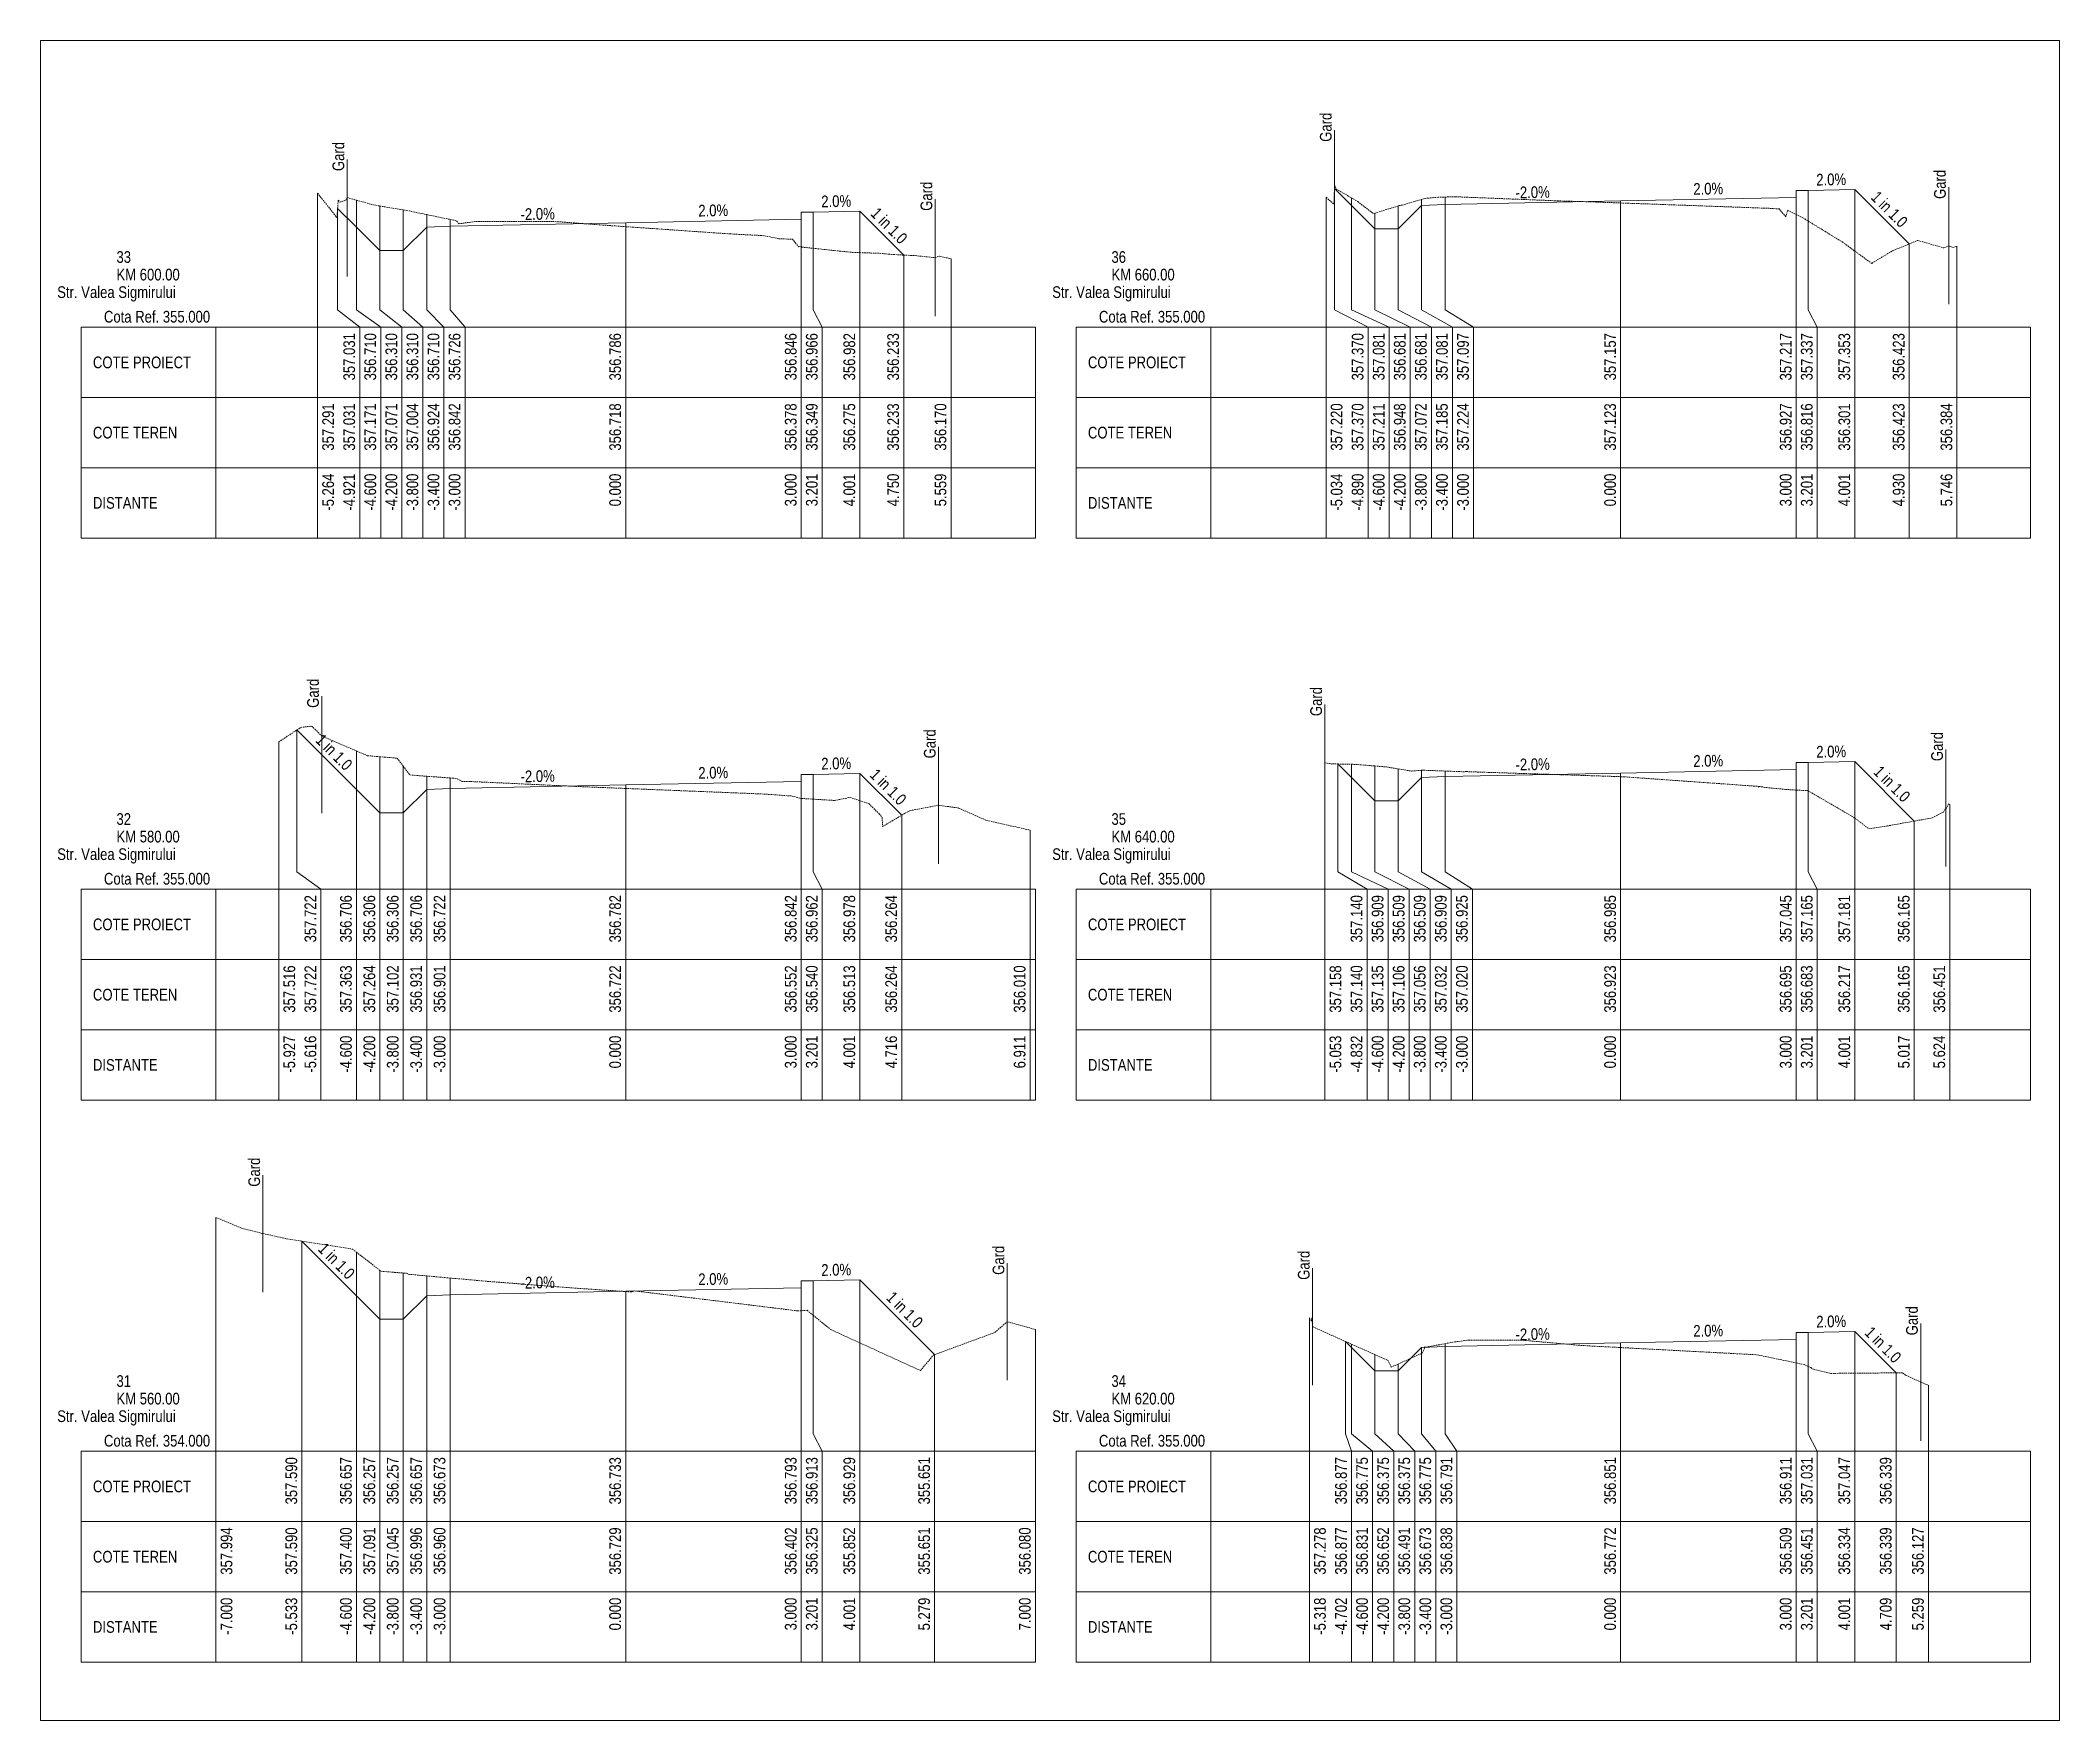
# Paper-space layout 'Str. Valea Sigmirului-XS-6' of a CAD drawing. Extents: x 0 to 345, y 0 to 287.
import ezdxf
from ezdxf.enums import TextEntityAlignment as Align

# ---------------------------------------------------------------- set-up
doc = ezdxf.new("R2010")
doc.units = 0
doc.linetypes.add('DASHED2', pattern=[0.375, 0.25, -0.125])
doc.layers.add('ARD-No Plot', color=1, linetype='Continuous', lineweight=0, plot=False)
for name, color, linetype, lineweight in [('Cartus', 7, 'Continuous', 0), ('DESIGN-TEXT', 7, 'Continuous', 0), ('EXISTING-TEXT', 7, 'Continuous', 0), ('LINES', 7, 'Continuous', 0), ('Text', 7, 'Continuous', 0), ('X-RL', 7, 'Continuous', 0), ('XPLOT-DESIGN', 5, 'Continuous', 0), ('XPLOT-EXISTING', 3, 'DASHED2', 0), ('XPLOT-GRADE', 7, 'Continuous', 0), ('XPLOT-KM', 7, 'Continuous', 0), ('XPLOT-TITLE', 7, 'Continuous', 0)]:
    doc.layers.add(name, color=color, linetype=linetype, lineweight=lineweight)
doc.styles.add('Arial', font='arial.ttf', dxfattribs={"width": 0.8})

psp = doc.layouts.new('Str. Valea Sigmirului-XS-6')

# ---------------------------------------------------------------- texts
at = {"layer": 'ARD-No Plot', "style": 'Arial', "width": 0.8}
for p in [(13, 243), (183, 243), (13, 147), (183, 147), (13, 51), (183, 51)]:
    psp.add_text('Str. Valea Sigmirului', height=2, dxfattribs=at).set_placement(p, align=Align.CENTER)
at = {"layer": 'DESIGN-TEXT', "style": 'Arial', "width": 0.8}
for s, p in [('357.031', (53.76, 237)), ('356.710', (57.36, 237)), ('356.310', (60.96, 237)), ('356.310', (64.56, 237)), ('356.710', (68.16, 237)), ('356.726', (71.76, 237)), ('356.786', (99.2, 237)), ('356.846', (129.2, 237)), ('356.966', (132.8, 237)), ('356.982', (139.21, 237)), ('356.233', (146.7, 237)), ('357.370', (226.06, 237)), ('357.081', (229.66, 237)), ('356.681', (233.26, 237)), ('356.681', (236.86, 237)), ('357.081', (240.46, 237)), ('357.097', (244.06, 237)), ('357.157', (269.2, 237)), ('357.217', (299.2, 237)), ('357.337', (302.8, 237)), ('357.353', (309.21, 237)), ('356.423', (318.5, 237)), ('357.722', (47.13, 141)), ('356.706', (53.2, 141)), ('356.306', (57.2, 141)), ('356.306', (61.2, 141)), ('356.706', (65.2, 141)), ('356.722', (69.2, 141)), ('356.782', (99.2, 141)), ('356.842', (129.2, 141)), ('356.962', (132.8, 141)), ('356.978', (139.21, 141)), ('356.264', (146.36, 141)), ('357.140', (225.87, 141)), ('356.909', (229.47, 141)), ('356.509', (233.07, 141)), ('356.509', (236.67, 141)), ('356.909', (240.27, 141)), ('356.925', (243.87, 141)), ('356.985', (269.2, 141)), ('357.045', (299.2, 141)), ('357.165', (302.8, 141)), ('357.181', (309.21, 141)), ('356.165', (319.37, 141)), ('357.590', (43.87, 45)), ('356.657', (53.2, 45)), ('356.257', (57.2, 45)), ('356.257', (61.2, 45)), ('356.657', (65.2, 45)), ('356.673', (69.2, 45)), ('356.733', (99.2, 45)), ('356.793', (129.2, 45)), ('356.913', (132.8, 45)), ('356.929', (139.21, 45)), ('355.651', (151.99, 45)), ('356.877', (223.22, 45)), ('356.775', (226.82, 45)), ('356.375', (230.42, 45)), ('356.375', (234.02, 45)), ('356.775', (237.62, 45)), ('356.791', (241.22, 45)), ('356.851', (269.2, 45)), ('356.911', (299.2, 45)), ('357.031', (302.8, 45)), ('357.047', (309.21, 45)), ('356.339', (316.29, 45))]:
    psp.add_text(s, height=2, rotation=90, dxfattribs=at).set_placement(p, align=Align.RIGHT)
at = {"layer": 'EXISTING-TEXT', "style": 'Arial', "width": 0.8}
for s, p in [('357.291', (50.16, 225)), ('357.031', (53.76, 225)), ('357.171', (57.36, 225)), ('357.071', (60.96, 225)), ('357.004', (64.56, 225)), ('356.924', (68.16, 225)), ('356.842', (71.76, 225)), ('356.718', (99.2, 225)), ('356.718', (99.2, 225)), ('356.378', (129.2, 225)), ('356.349', (132.8, 225)), ('356.275', (139.21, 225)), ('356.233', (146.7, 225)), ('356.170', (154.79, 225)), ('357.220', (222.46, 225)), ('357.370', (226.06, 225)), ('357.211', (229.66, 225)), ('356.948', (233.26, 225)), ('357.072', (236.86, 225)), ('357.185', (240.46, 225)), ('357.224', (244.06, 225)), ('357.123', (269.2, 225)), ('357.123', (269.2, 225)), ('356.927', (299.2, 225)), ('356.816', (302.8, 225)), ('356.301', (309.21, 225)), ('356.423', (318.5, 225)), ('356.384', (326.66, 225)), ('357.516', (43.53, 129)), ('357.722', (47.13, 129)), ('357.363', (53.2, 129)), ('357.264', (57.2, 129)), ('357.102', (61.2, 129)), ('356.931', (65.2, 129)), ('356.901', (69.2, 129)), ('356.722', (99.2, 129)), ('356.722', (99.2, 129)), ('356.552', (129.2, 129)), ('356.540', (132.8, 129)), ('356.513', (139.21, 129)), ('356.264', (146.36, 129)), ('356.010', (168.31, 129)), ('357.158', (222.27, 129)), ('357.140', (225.87, 129)), ('357.135', (229.47, 129)), ('357.106', (233.07, 129)), ('357.056', (236.67, 129)), ('357.032', (240.27, 129)), ('357.020', (243.87, 129)), ('356.923', (269.2, 129)), ('356.923', (269.2, 129)), ('356.695', (299.2, 129)), ('356.683', (302.8, 129)), ('356.217', (309.21, 129)), ('356.165', (319.37, 129)), ('356.451', (325.44, 129)), ('357.994', (32.8, 33)), ('357.994', (32.8, 33)), ('357.590', (43.87, 33)), ('357.400', (53.2, 33)), ('357.091', (57.2, 33)), ('357.045', (61.2, 33)), ('356.996', (65.2, 33)), ('356.960', (69.2, 33)), ('356.729', (99.2, 33)), ('356.729', (99.2, 33)), ('356.402', (129.2, 33)), ('356.325', (132.8, 33)), ('355.852', (139.21, 33)), ('355.651', (151.99, 33)), ('356.080', (169.2, 33)), ('357.278', (219.62, 33)), ('356.877', (223.22, 33)), ('356.831', (226.82, 33)), ('356.652', (230.42, 33)), ('356.491', (234.02, 33)), ('356.673', (237.62, 33)), ('356.838', (241.22, 33)), ('356.772', (269.2, 33)), ('356.772', (269.2, 33)), ('356.509', (299.2, 33)), ('356.451', (302.8, 33)), ('356.334', (309.21, 33)), ('356.339', (316.29, 33)), ('356.127', (321.79, 33))]:
    psp.add_text(s, height=2, rotation=90, dxfattribs=at).set_placement(p, align=Align.RIGHT)
at = {"layer": 'Text', "style": 'Arial', "width": 0.8}
for p in [(220.62, 269.68), (51.91, 264.68), (152.38, 257.89), (325.55, 259.92), (47.58, 172.99), (218.97, 171.58), (152.96, 164.36), (325.06, 163.89), (37.53, 91.19), (164.7, 76.14), (216.86, 75.29), (320.77, 65.81)]:
    psp.add_text('Gard', height=2, rotation=90, dxfattribs=at).set_placement(p)
for s, p in [('-5.264', (50.16, 213)), ('-5.264', (50.16, 213)), ('-4.921', (53.76, 213)), ('-4.921', (53.76, 213)), ('-4.921', (53.76, 213)), ('-4.600', (57.36, 213)), ('-4.600', (57.36, 213)), ('-4.600', (57.36, 213)), ('-4.200', (60.96, 213)), ('-4.200', (60.96, 213)), ('-4.200', (60.96, 213)), ('-3.800', (64.56, 213)), ('-3.800', (64.56, 213)), ('-3.800', (64.56, 213)), ('-3.400', (68.16, 213)), ('-3.400', (68.16, 213)), ('-3.400', (68.16, 213)), ('-3.000', (71.76, 213)), ('-3.000', (71.76, 213)), ('-3.000', (71.76, 213)), ('0.000', (99.2, 213)), ('0.000', (99.2, 213)), ('0.000', (99.2, 213)), ('3.000', (129.2, 213)), ('3.000', (129.2, 213)), ('3.000', (129.2, 213)), ('3.201', (132.8, 213)), ('3.201', (132.8, 213)), ('3.201', (132.8, 213)), ('4.001', (139.21, 213)), ('4.001', (139.21, 213)), ('4.001', (139.21, 213)), ('4.750', (146.7, 213)), ('4.750', (146.7, 213)), ('4.750', (146.7, 213)), ('5.559', (154.79, 213)), ('5.559', (154.79, 213)), ('-5.034', (222.46, 213)), ('-5.034', (222.46, 213)), ('-4.890', (226.06, 213)), ('-4.890', (226.06, 213)), ('-4.890', (226.06, 213)), ('-4.600', (229.66, 213)), ('-4.600', (229.66, 213)), ('-4.600', (229.66, 213)), ('-4.200', (233.26, 213)), ('-4.200', (233.26, 213)), ('-4.200', (233.26, 213)), ('-3.800', (236.86, 213)), ('-3.800', (236.86, 213)), ('-3.800', (236.86, 213)), ('-3.400', (240.46, 213)), ('-3.400', (240.46, 213)), ('-3.400', (240.46, 213)), ('-3.000', (244.06, 213)), ('-3.000', (244.06, 213)), ('-3.000', (244.06, 213)), ('0.000', (269.2, 213)), ('0.000', (269.2, 213)), ('0.000', (269.2, 213)), ('3.000', (299.2, 213)), ('3.000', (299.2, 213)), ('3.000', (299.2, 213)), ('3.201', (302.8, 213)), ('3.201', (302.8, 213)), ('3.201', (302.8, 213)), ('4.001', (309.21, 213)), ('4.001', (309.21, 213)), ('4.001', (309.21, 213)), ('4.930', (318.5, 213)), ('4.930', (318.5, 213)), ('4.930', (318.5, 213)), ('5.746', (326.66, 213)), ('5.746', (326.66, 213)), ('-5.927', (43.53, 117)), ('-5.927', (43.53, 117)), ('-5.616', (47.13, 117)), ('-5.616', (47.13, 117)), ('-5.616', (47.13, 117)), ('-4.600', (53.2, 117)), ('-4.600', (53.2, 117)), ('-4.600', (53.2, 117)), ('-4.200', (57.2, 117)), ('-4.200', (57.2, 117)), ('-4.200', (57.2, 117)), ('-3.800', (61.2, 117)), ('-3.800', (61.2, 117)), ('-3.800', (61.2, 117)), ('-3.400', (65.2, 117)), ('-3.400', (65.2, 117)), ('-3.400', (65.2, 117)), ('-3.000', (69.2, 117)), ('-3.000', (69.2, 117)), ('-3.000', (69.2, 117)), ('0.000', (99.2, 117)), ('0.000', (99.2, 117)), ('0.000', (99.2, 117)), ('3.000', (129.2, 117)), ('3.000', (129.2, 117)), ('3.000', (129.2, 117)), ('3.201', (132.8, 117)), ('3.201', (132.8, 117)), ('3.201', (132.8, 117)), ('4.001', (139.21, 117)), ('4.001', (139.21, 117)), ('4.001', (139.21, 117)), ('4.716', (146.36, 117)), ('4.716', (146.36, 117)), ('4.716', (146.36, 117)), ('6.911', (168.31, 117)), ('6.911', (168.31, 117)), ('-5.053', (222.27, 117)), ('-5.053', (222.27, 117)), ('-4.832', (225.87, 117)), ('-4.832', (225.87, 117)), ('-4.832', (225.87, 117)), ('-4.600', (229.47, 117)), ('-4.600', (229.47, 117)), ('-4.600', (229.47, 117)), ('-4.200', (233.07, 117)), ('-4.200', (233.07, 117)), ('-4.200', (233.07, 117)), ('-3.800', (236.67, 117)), ('-3.800', (236.67, 117)), ('-3.800', (236.67, 117)), ('-3.400', (240.27, 117)), ('-3.400', (240.27, 117)), ('-3.400', (240.27, 117)), ('-3.000', (243.87, 117)), ('-3.000', (243.87, 117)), ('-3.000', (243.87, 117)), ('0.000', (269.2, 117)), ('0.000', (269.2, 117)), ('0.000', (269.2, 117)), ('3.000', (299.2, 117)), ('3.000', (299.2, 117)), ('3.000', (299.2, 117)), ('3.201', (302.8, 117)), ('3.201', (302.8, 117)), ('3.201', (302.8, 117)), ('4.001', (309.21, 117)), ('4.001', (309.21, 117)), ('4.001', (309.21, 117)), ('5.017', (319.37, 117)), ('5.017', (319.37, 117)), ('5.017', (319.37, 117)), ('5.624', (325.44, 117)), ('5.624', (325.44, 117)), ('-7.000', (32.8, 21)), ('-7.000', (32.8, 21)), ('-5.533', (43.87, 21)), ('-5.533', (43.87, 21)), ('-5.533', (43.87, 21)), ('-4.600', (53.2, 21)), ('-4.600', (53.2, 21)), ('-4.600', (53.2, 21)), ('-4.200', (57.2, 21)), ('-4.200', (57.2, 21)), ('-4.200', (57.2, 21)), ('-3.800', (61.2, 21)), ('-3.800', (61.2, 21)), ('-3.800', (61.2, 21)), ('-3.400', (65.2, 21)), ('-3.400', (65.2, 21)), ('-3.400', (65.2, 21)), ('-3.000', (69.2, 21)), ('-3.000', (69.2, 21)), ('-3.000', (69.2, 21)), ('0.000', (99.2, 21)), ('0.000', (99.2, 21)), ('0.000', (99.2, 21)), ('3.000', (129.2, 21)), ('3.000', (129.2, 21)), ('3.000', (129.2, 21)), ('3.201', (132.8, 21)), ('3.201', (132.8, 21)), ('3.201', (132.8, 21)), ('4.001', (139.21, 21)), ('4.001', (139.21, 21)), ('4.001', (139.21, 21)), ('5.279', (151.99, 21)), ('5.279', (151.99, 21)), ('5.279', (151.99, 21)), ('7.000', (169.2, 21)), ('7.000', (169.2, 21)), ('-5.318', (219.62, 21)), ('-5.318', (219.62, 21)), ('-4.702', (223.22, 21)), ('-4.702', (223.22, 21)), ('-4.702', (223.22, 21)), ('-4.600', (226.82, 21)), ('-4.600', (226.82, 21)), ('-4.600', (226.82, 21)), ('-4.200', (230.42, 21)), ('-4.200', (230.42, 21)), ('-4.200', (230.42, 21)), ('-3.800', (234.02, 21)), ('-3.800', (234.02, 21)), ('-3.800', (234.02, 21)), ('-3.400', (237.62, 21)), ('-3.400', (237.62, 21)), ('-3.400', (237.62, 21)), ('-3.000', (241.22, 21)), ('-3.000', (241.22, 21)), ('-3.000', (241.22, 21)), ('0.000', (269.2, 21)), ('0.000', (269.2, 21)), ('0.000', (269.2, 21)), ('3.000', (299.2, 21)), ('3.000', (299.2, 21)), ('3.000', (299.2, 21)), ('3.201', (302.8, 21)), ('3.201', (302.8, 21)), ('3.201', (302.8, 21)), ('4.001', (309.21, 21)), ('4.001', (309.21, 21)), ('4.001', (309.21, 21)), ('4.709', (316.29, 21)), ('4.709', (316.29, 21)), ('4.709', (316.29, 21)), ('5.259', (321.79, 21)), ('5.259', (321.79, 21))]:
    psp.add_text(s, height=2, rotation=90, dxfattribs=at).set_placement(p, align=Align.RIGHT)
at = {"layer": 'X-RL', "style": 'Arial', "width": 0.8}
for s, p in [('Cota Ref. 355.000', (29, 238.8)), ('Cota Ref. 355.000', (199, 238.8)), ('Cota Ref. 355.000', (29, 142.8)), ('Cota Ref. 355.000', (199, 142.8)), ('Cota Ref. 354.000', (29, 46.8)), ('Cota Ref. 355.000', (199, 46.8))]:
    psp.add_text(s, height=2, dxfattribs=at).set_placement(p, align=Align.RIGHT)
at = {"layer": 'XPLOT-GRADE', "style": 'Arial', "width": 0.8}
for s, rotation, p in [('2.0%', 1.1458, (284.98, 260.67)), ('2.0%', 1.1458, (305.99, 262.25)), ('2.0%', 1.1458, (114.98, 256.96)), ('2.0%', 1.1458, (135.99, 258.54)), ('-2.0%', 1.1458, (254.98, 260.07)), ('1 in 1.0', 315, (315.22, 257.45)), ('-2.0%', 1.1458, (84.98, 256.36)), ('1 in 1.0', 315, (144.32, 254.64)), ('1 in 1.0', 315, (49.48, 164.71)), ('2.0%', 1.1458, (305.99, 164.53)), ('-2.0%', 1.1458, (84.98, 160.32)), ('2.0%', 1.1458, (114.98, 160.92)), ('2.0%', 1.1458, (135.99, 162.5)), ('1 in 1.0', 315, (144.15, 158.78)), ('-2.0%', 1.1458, (254.98, 162.35)), ('2.0%', 1.1458, (284.98, 162.95)), ('1 in 1.0', 315, (315.66, 159.29)), ('1 in 1.0', 315, (49.9, 77.8)), ('2.0%', 1.1458, (114.98, 74.43)), ('2.0%', 1.1458, (135.99, 76.01)), ('-2.0%', 1.1458, (84.98, 73.83)), ('1 in 1.0', 315, (146.97, 69.47)), ('2.0%', 1.1458, (305.99, 67.19)), ('-2.0%', 1.1458, (254.98, 65.01)), ('2.0%', 1.1458, (284.98, 65.61)), ('1 in 1.0', 315, (314.12, 63.5))]:
    psp.add_text(s, height=2, rotation=rotation, dxfattribs=at).set_placement(p, align=Align.CENTER)
at = {"layer": 'XPLOT-KM', "style": 'Arial', "width": 0.8}
for s, p in [('33', (13, 249)), ('36', (183, 249)), ('KM 600.00', (13, 246)), ('KM 660.00', (183, 246)), ('32', (13, 153)), ('KM 580.00', (13, 150)), ('35', (183, 153)), ('KM 640.00', (183, 150)), ('31', (13, 57)), ('34', (183, 57)), ('KM 560.00', (13, 54)), ('KM 620.00', (183, 54))]:
    psp.add_text(s, height=2, dxfattribs=at).set_placement(p)
at = {"layer": 'XPLOT-TITLE', "style": 'Arial', "width": 0.8}
for s, p in [('COTE PROIECT', (8.98, 231)), ('COTE PROIECT', (178.98, 231)), ('COTE TEREN', (8.98, 219)), ('COTE TEREN', (178.98, 219)), ('DISTANTE', (8.98, 207)), ('DISTANTE', (178.98, 207)), ('COTE PROIECT', (8.98, 135)), ('COTE PROIECT', (178.98, 135)), ('COTE TEREN', (8.98, 123)), ('COTE TEREN', (178.98, 123)), ('DISTANTE', (8.98, 111)), ('DISTANTE', (178.98, 111)), ('COTE PROIECT', (8.98, 39)), ('COTE PROIECT', (178.98, 39)), ('COTE TEREN', (8.98, 27)), ('COTE TEREN', (178.98, 27)), ('DISTANTE', (8.98, 15)), ('DISTANTE', (178.98, 15))]:
    psp.add_text(s, height=2, dxfattribs=at).set_placement(p)

# ---------------------------------------------------------------- blocks, each defined once
blk = doc.blocks.new('A3_TRANSV_ALIN_TIRENA')
at = {"layer": 'Cartus'}
blk.add_lwpolyline([(0, 0), (0, 287), (345, 287), (345, 0)], close=True, dxfattribs=at)

# ---------------------------------------------------------------- linework, layer by layer
at = {"layer": 'LINES'}
for p, q in [((221.12, 271.68), (221.12, 251.68)), ((52.41, 266.68), (52.41, 246.68)), ((47.36, 241), (47.36, 260.91)), ((47.36, 241), (47.36, 260.91)), ((54, 241), (54, 259.71)), ((54, 241), (54, 259.71)), ((54, 241), (54, 259.71)), ((152.88, 259.89), (152.88, 239.89)), ((219.66, 241), (219.66, 260.2)), ((219.66, 241), (219.66, 260.2)), ((221.1, 241), (221.1, 261.7)), ((221.1, 241), (221.1, 261.7)), ((221.1, 241), (221.1, 261.7)), ((224, 241), (224, 260.11)), ((224, 241), (224, 260.11)), ((224, 241), (224, 260.11)), ((236, 241), (236, 259.85)), ((236, 241), (236, 259.85)), ((236, 241), (236, 259.85)), ((240, 241), (240, 260.24)), ((240, 241), (240, 260.24)), ((240, 241), (240, 260.24)), ((270, 241), (270, 259.57)), ((270, 241), (270, 259.57)), ((270, 241), (270, 259.57)), ((300, 241), (300, 260.17)), ((300, 241), (300, 260.17)), ((300, 241), (300, 260.17)), ((302.01, 241), (302.01, 261.37)), ((302.01, 241), (302.01, 261.37)), ((302.01, 241), (302.01, 261.37)), ((310.01, 241), (310.01, 261.53)), ((310.01, 241), (310.01, 261.53)), ((310.01, 241), (310.01, 261.53)), ((326.05, 261.92), (326.05, 241.92)), ((50.79, 241), (50.79, 258.31)), ((50.79, 241), (50.79, 258.31)), ((50.79, 241), (50.79, 258.31)), ((58, 241), (58, 258.71)), ((58, 241), (58, 258.71)), ((58, 241), (58, 258.71)), ((62, 241), (62, 258.04)), ((62, 241), (62, 258.04)), ((62, 241), (62, 258.04)), ((66, 241), (66, 257.24)), ((66, 241), (66, 257.24)), ((66, 241), (66, 257.24)), ((70, 241), (70, 256.42)), ((70, 241), (70, 256.42)), ((70, 241), (70, 256.42)), ((100, 241), (100, 255.86)), ((100, 241), (100, 255.86)), ((100, 241), (100, 255.86)), ((130, 241), (130, 256.46)), ((130, 241), (130, 256.46)), ((130, 241), (130, 256.46)), ((132.01, 241), (132.01, 257.66)), ((132.01, 241), (132.01, 257.66)), ((132.01, 241), (132.01, 257.66)), ((140.01, 241), (140.01, 257.82)), ((140.01, 241), (140.01, 257.82)), ((140.01, 241), (140.01, 257.82)), ((228, 241), (228, 257.48)), ((228, 241), (228, 257.48)), ((228, 241), (228, 257.48)), ((232, 241), (232, 258.72)), ((232, 241), (232, 258.72)), ((232, 241), (232, 258.72)), ((319.3, 241), (319.3, 252.23)), ((319.3, 241), (319.3, 252.23)), ((319.3, 241), (319.3, 252.23)), ((147.5, 241), (147.5, 250.33)), ((147.5, 241), (147.5, 250.33)), ((147.5, 241), (147.5, 250.33)), ((155.59, 241), (155.59, 249.7)), ((155.59, 241), (155.59, 249.7)), ((327.46, 241), (327.46, 251.84)), ((327.46, 241), (327.46, 251.84)), ((47.36, 238), (47.36, 241)), ((47.36, 238), (47.36, 241)), ((54.56, 238), (50.79, 241)), ((54.56, 238), (50.79, 241)), ((54.56, 238), (50.79, 241)), ((58.16, 238), (54, 241)), ((58.16, 238), (54, 241)), ((58.16, 238), (54, 241)), ((61.76, 238), (58, 241)), ((61.76, 238), (58, 241)), ((61.76, 238), (58, 241)), ((65.36, 238), (62, 241)), ((65.36, 238), (62, 241)), ((65.36, 238), (62, 241)), ((68.96, 238), (66, 241)), ((68.96, 238), (66, 241)), ((68.96, 238), (66, 241)), ((72.56, 238), (70, 241)), ((72.56, 238), (70, 241)), ((72.56, 238), (70, 241)), ((100, 238), (100, 241)), ((100, 238), (100, 241)), ((100, 238), (100, 241)), ((130, 238), (130, 241)), ((130, 238), (130, 241)), ((130, 238), (130, 241)), ((133.6, 238), (132.01, 241)), ((133.6, 238), (132.01, 241)), ((133.6, 238), (132.01, 241)), ((140.01, 238), (140.01, 241)), ((140.01, 238), (140.01, 241)), ((140.01, 238), (140.01, 241)), ((147.5, 238), (147.5, 241)), ((147.5, 238), (147.5, 241)), ((147.5, 238), (147.5, 241)), ((155.59, 238), (155.59, 241)), ((155.59, 238), (155.59, 241)), ((219.66, 238), (219.66, 241)), ((219.66, 238), (219.66, 241)), ((226.86, 238), (221.1, 241)), ((226.86, 238), (221.1, 241)), ((226.86, 238), (221.1, 241)), ((230.46, 238), (224, 241)), ((230.46, 238), (224, 241)), ((230.46, 238), (224, 241)), ((234.06, 238), (228, 241)), ((234.06, 238), (228, 241)), ((234.06, 238), (228, 241)), ((237.66, 238), (232, 241)), ((237.66, 238), (232, 241)), ((237.66, 238), (232, 241)), ((241.26, 238), (236, 241)), ((241.26, 238), (236, 241)), ((241.26, 238), (236, 241)), ((244.86, 238), (240, 241)), ((244.86, 238), (240, 241)), ((244.86, 238), (240, 241)), ((270, 238), (270, 241)), ((270, 238), (270, 241)), ((270, 238), (270, 241)), ((300, 238), (300, 241)), ((300, 238), (300, 241)), ((300, 238), (300, 241)), ((303.6, 238), (302.01, 241)), ((303.6, 238), (302.01, 241)), ((303.6, 238), (302.01, 241)), ((310.01, 238), (310.01, 241)), ((310.01, 238), (310.01, 241)), ((310.01, 238), (310.01, 241)), ((319.3, 238), (319.3, 241)), ((319.3, 238), (319.3, 241)), ((319.3, 238), (319.3, 241)), ((327.46, 238), (327.46, 241)), ((327.46, 238), (327.46, 241)), ((6.98, 226), (6.98, 238)), ((6.98, 238), (30, 238)), ((30, 202), (30, 238)), ((30, 238), (170, 238)), ((47.36, 202), (47.36, 238)), ((47.36, 202), (47.36, 238)), ((54.56, 202), (54.56, 238)), ((54.56, 202), (54.56, 238)), ((54.56, 202), (54.56, 238)), ((58.16, 202), (58.16, 238)), ((58.16, 202), (58.16, 238)), ((58.16, 202), (58.16, 238)), ((61.76, 202), (61.76, 238)), ((61.76, 202), (61.76, 238)), ((61.76, 202), (61.76, 238)), ((65.36, 202), (65.36, 238)), ((65.36, 202), (65.36, 238)), ((65.36, 202), (65.36, 238)), ((68.96, 202), (68.96, 238)), ((68.96, 202), (68.96, 238)), ((68.96, 202), (68.96, 238)), ((72.56, 202), (72.56, 238)), ((72.56, 202), (72.56, 238)), ((72.56, 202), (72.56, 238)), ((100, 202), (100, 238)), ((100, 202), (100, 238)), ((100, 202), (100, 238)), ((130, 202), (130, 238)), ((130, 202), (130, 238)), ((130, 202), (130, 238)), ((133.6, 202), (133.6, 238)), ((133.6, 202), (133.6, 238)), ((133.6, 202), (133.6, 238)), ((140.01, 202), (140.01, 238)), ((140.01, 202), (140.01, 238)), ((140.01, 202), (140.01, 238)), ((147.5, 202), (147.5, 238)), ((147.5, 202), (147.5, 238)), ((147.5, 202), (147.5, 238)), ((155.59, 202), (155.59, 238)), ((155.59, 202), (155.59, 238)), ((170, 202), (170, 238)), ((176.98, 226), (176.98, 238)), ((176.98, 238), (200, 238)), ((200, 202), (200, 238)), ((200, 238), (340, 238)), ((219.66, 202), (219.66, 238)), ((219.66, 202), (219.66, 238)), ((226.86, 202), (226.86, 238)), ((226.86, 202), (226.86, 238)), ((226.86, 202), (226.86, 238)), ((230.46, 202), (230.46, 238)), ((230.46, 202), (230.46, 238)), ((230.46, 202), (230.46, 238)), ((234.06, 202), (234.06, 238)), ((234.06, 202), (234.06, 238)), ((234.06, 202), (234.06, 238)), ((237.66, 202), (237.66, 238)), ((237.66, 202), (237.66, 238)), ((237.66, 202), (237.66, 238)), ((241.26, 202), (241.26, 238)), ((241.26, 202), (241.26, 238)), ((241.26, 202), (241.26, 238)), ((244.86, 202), (244.86, 238)), ((244.86, 202), (244.86, 238)), ((244.86, 202), (244.86, 238)), ((270, 202), (270, 238)), ((270, 202), (270, 238)), ((270, 202), (270, 238)), ((300, 202), (300, 238)), ((300, 202), (300, 238)), ((300, 202), (300, 238)), ((303.6, 202), (303.6, 238)), ((303.6, 202), (303.6, 238)), ((303.6, 202), (303.6, 238)), ((310.01, 202), (310.01, 238)), ((310.01, 202), (310.01, 238)), ((310.01, 202), (310.01, 238)), ((319.3, 202), (319.3, 238)), ((319.3, 202), (319.3, 238)), ((319.3, 202), (319.3, 238)), ((327.46, 202), (327.46, 238)), ((327.46, 202), (327.46, 238)), ((340, 202), (340, 238)), ((6.98, 214), (6.98, 226)), ((6.98, 226), (30, 226)), ((30, 226), (6.98, 226)), ((30, 226), (170, 226)), ((176.98, 214), (176.98, 226)), ((176.98, 226), (200, 226)), ((200, 226), (176.98, 226)), ((200, 226), (340, 226)), ((6.98, 202), (6.98, 214)), ((6.98, 214), (30, 214)), ((30, 214), (6.98, 214)), ((30, 214), (170, 214)), ((176.98, 202), (176.98, 214)), ((176.98, 214), (200, 214)), ((200, 214), (176.98, 214)), ((200, 214), (340, 214)), ((30, 202), (6.98, 202)), ((30, 202), (170, 202)), ((200, 202), (176.98, 202)), ((200, 202), (340, 202)), ((48.08, 174.99), (48.08, 154.99)), ((219.47, 173.58), (219.47, 153.58)), ((43.84, 145), (43.84, 169.22)), ((43.84, 145), (43.84, 169.22)), ((43.84, 145), (43.84, 169.22)), ((40.73, 145), (40.73, 167.16)), ((40.73, 145), (40.73, 167.16)), ((54, 145), (54, 165.63)), ((54, 145), (54, 165.63)), ((54, 145), (54, 165.63)), ((153.46, 166.36), (153.46, 146.36)), ((325.56, 165.89), (325.56, 145.89)), ((58, 145), (58, 164.64)), ((58, 145), (58, 164.64)), ((58, 145), (58, 164.64)), ((62, 145), (62, 163.02)), ((62, 145), (62, 163.02)), ((62, 145), (62, 163.02)), ((219.47, 145), (219.47, 163.58)), ((219.47, 145), (219.47, 163.58)), ((221.68, 145), (221.68, 163.4)), ((221.68, 145), (221.68, 163.4)), ((221.68, 145), (221.68, 163.4)), ((224, 145), (224, 163.35)), ((224, 145), (224, 163.35)), ((224, 145), (224, 163.35)), ((228, 145), (228, 163.06)), ((228, 145), (228, 163.06)), ((228, 145), (228, 163.06)), ((232, 145), (232, 162.56)), ((232, 145), (232, 162.56)), ((232, 145), (232, 162.56)), ((236, 145), (236, 162.32)), ((236, 145), (236, 162.32)), ((236, 145), (236, 162.32)), ((240, 145), (240, 162.2)), ((240, 145), (240, 162.2)), ((240, 145), (240, 162.2)), ((300, 145), (300, 162.45)), ((300, 145), (300, 162.45)), ((300, 145), (300, 162.45)), ((302.01, 145), (302.01, 163.65)), ((302.01, 145), (302.01, 163.65)), ((302.01, 145), (302.01, 163.65)), ((310.01, 145), (310.01, 163.81)), ((310.01, 145), (310.01, 163.81)), ((310.01, 145), (310.01, 163.81)), ((66, 145), (66, 161.31)), ((66, 145), (66, 161.31)), ((66, 145), (66, 161.31)), ((70, 145), (70, 161.01)), ((70, 145), (70, 161.01)), ((70, 145), (70, 161.01)), ((100, 145), (100, 159.82)), ((100, 145), (100, 159.82)), ((100, 145), (100, 159.82)), ((130, 145), (130, 160.42)), ((130, 145), (130, 160.42)), ((130, 145), (130, 160.42)), ((132.01, 145), (132.01, 161.62)), ((132.01, 145), (132.01, 161.62)), ((132.01, 145), (132.01, 161.62)), ((140.01, 145), (140.01, 161.78)), ((140.01, 145), (140.01, 161.78)), ((140.01, 145), (140.01, 161.78)), ((270, 145), (270, 161.85)), ((270, 145), (270, 161.85)), ((270, 145), (270, 161.85)), ((326.24, 145), (326.24, 156.51)), ((326.24, 145), (326.24, 156.51)), ((147.16, 145), (147.16, 154.64)), ((147.16, 145), (147.16, 154.64)), ((147.16, 145), (147.16, 154.64)), ((169.11, 145), (169.11, 152.1)), ((169.11, 145), (169.11, 152.1)), ((320.17, 145), (320.17, 153.65)), ((320.17, 145), (320.17, 153.65)), ((320.17, 145), (320.17, 153.65)), ((40.73, 142), (40.73, 145)), ((40.73, 142), (40.73, 145)), ((47.93, 142), (43.84, 145)), ((47.93, 142), (43.84, 145)), ((47.93, 142), (43.84, 145)), ((54, 142), (54, 145)), ((54, 142), (54, 145)), ((54, 142), (54, 145)), ((58, 142), (58, 145)), ((58, 142), (58, 145)), ((58, 142), (58, 145)), ((62, 142), (62, 145)), ((62, 142), (62, 145)), ((62, 142), (62, 145)), ((66, 142), (66, 145)), ((66, 142), (66, 145)), ((66, 142), (66, 145)), ((70, 142), (70, 145)), ((70, 142), (70, 145)), ((70, 142), (70, 145)), ((100, 142), (100, 145)), ((100, 142), (100, 145)), ((100, 142), (100, 145)), ((130, 142), (130, 145)), ((130, 142), (130, 145)), ((130, 142), (130, 145)), ((133.6, 142), (132.01, 145)), ((133.6, 142), (132.01, 145)), ((133.6, 142), (132.01, 145)), ((140.01, 142), (140.01, 145)), ((140.01, 142), (140.01, 145)), ((140.01, 142), (140.01, 145)), ((147.16, 142), (147.16, 145)), ((147.16, 142), (147.16, 145)), ((147.16, 142), (147.16, 145)), ((169.11, 142), (169.11, 145)), ((169.11, 142), (169.11, 145)), ((219.47, 142), (219.47, 145)), ((219.47, 142), (219.47, 145)), ((226.67, 142), (221.68, 145)), ((226.67, 142), (221.68, 145)), ((226.67, 142), (221.68, 145)), ((230.27, 142), (224, 145)), ((230.27, 142), (224, 145)), ((230.27, 142), (224, 145)), ((233.87, 142), (228, 145)), ((233.87, 142), (228, 145)), ((233.87, 142), (228, 145)), ((237.47, 142), (232, 145)), ((237.47, 142), (232, 145)), ((237.47, 142), (232, 145)), ((241.07, 142), (236, 145)), ((241.07, 142), (236, 145)), ((241.07, 142), (236, 145)), ((244.67, 142), (240, 145)), ((244.67, 142), (240, 145)), ((244.67, 142), (240, 145)), ((270, 142), (270, 145)), ((270, 142), (270, 145)), ((270, 142), (270, 145)), ((300, 142), (300, 145)), ((300, 142), (300, 145)), ((300, 142), (300, 145)), ((303.6, 142), (302.01, 145)), ((303.6, 142), (302.01, 145)), ((303.6, 142), (302.01, 145)), ((310.01, 142), (310.01, 145)), ((310.01, 142), (310.01, 145)), ((310.01, 142), (310.01, 145)), ((320.17, 142), (320.17, 145)), ((320.17, 142), (320.17, 145)), ((320.17, 142), (320.17, 145)), ((326.24, 142), (326.24, 145)), ((326.24, 142), (326.24, 145)), ((6.98, 130), (6.98, 142)), ((6.98, 142), (30, 142)), ((30, 106), (30, 142)), ((30, 142), (170, 142)), ((40.73, 106), (40.73, 142)), ((40.73, 106), (40.73, 142)), ((47.93, 106), (47.93, 142)), ((47.93, 106), (47.93, 142)), ((47.93, 106), (47.93, 142)), ((54, 106), (54, 142)), ((54, 106), (54, 142)), ((54, 106), (54, 142)), ((58, 106), (58, 142)), ((58, 106), (58, 142)), ((58, 106), (58, 142)), ((62, 106), (62, 142)), ((62, 106), (62, 142)), ((62, 106), (62, 142)), ((66, 106), (66, 142)), ((66, 106), (66, 142)), ((66, 106), (66, 142)), ((70, 106), (70, 142)), ((70, 106), (70, 142)), ((70, 106), (70, 142)), ((100, 106), (100, 142)), ((100, 106), (100, 142)), ((100, 106), (100, 142)), ((130, 106), (130, 142)), ((130, 106), (130, 142)), ((130, 106), (130, 142)), ((133.6, 106), (133.6, 142)), ((133.6, 106), (133.6, 142)), ((133.6, 106), (133.6, 142)), ((140.01, 106), (140.01, 142)), ((140.01, 106), (140.01, 142)), ((140.01, 106), (140.01, 142)), ((147.16, 106), (147.16, 142)), ((147.16, 106), (147.16, 142)), ((147.16, 106), (147.16, 142)), ((169.11, 106), (169.11, 142)), ((169.11, 106), (169.11, 142)), ((170, 106), (170, 142)), ((176.98, 130), (176.98, 142)), ((176.98, 142), (200, 142)), ((200, 106), (200, 142)), ((200, 142), (340, 142)), ((219.47, 106), (219.47, 142)), ((219.47, 106), (219.47, 142)), ((226.67, 106), (226.67, 142)), ((226.67, 106), (226.67, 142)), ((226.67, 106), (226.67, 142)), ((230.27, 106), (230.27, 142)), ((230.27, 106), (230.27, 142)), ((230.27, 106), (230.27, 142)), ((233.87, 106), (233.87, 142)), ((233.87, 106), (233.87, 142)), ((233.87, 106), (233.87, 142)), ((237.47, 106), (237.47, 142)), ((237.47, 106), (237.47, 142)), ((237.47, 106), (237.47, 142)), ((241.07, 106), (241.07, 142)), ((241.07, 106), (241.07, 142)), ((241.07, 106), (241.07, 142)), ((244.67, 106), (244.67, 142)), ((244.67, 106), (244.67, 142)), ((244.67, 106), (244.67, 142)), ((270, 106), (270, 142)), ((270, 106), (270, 142)), ((270, 106), (270, 142)), ((300, 106), (300, 142)), ((300, 106), (300, 142)), ((300, 106), (300, 142)), ((303.6, 106), (303.6, 142)), ((303.6, 106), (303.6, 142)), ((303.6, 106), (303.6, 142)), ((310.01, 106), (310.01, 142)), ((310.01, 106), (310.01, 142)), ((310.01, 106), (310.01, 142)), ((320.17, 106), (320.17, 142)), ((320.17, 106), (320.17, 142)), ((320.17, 106), (320.17, 142)), ((326.24, 106), (326.24, 142)), ((326.24, 106), (326.24, 142)), ((340, 106), (340, 142)), ((6.98, 118), (6.98, 130)), ((6.98, 130), (30, 130)), ((30, 130), (6.98, 130)), ((30, 130), (170, 130)), ((176.98, 118), (176.98, 130)), ((176.98, 130), (200, 130)), ((200, 130), (176.98, 130)), ((200, 130), (340, 130)), ((6.98, 106), (6.98, 118)), ((6.98, 118), (30, 118)), ((30, 118), (6.98, 118)), ((30, 118), (170, 118)), ((176.98, 106), (176.98, 118)), ((176.98, 118), (200, 118)), ((200, 118), (176.98, 118)), ((200, 118), (340, 118)), ((30, 106), (6.98, 106)), ((30, 106), (170, 106)), ((200, 106), (176.98, 106)), ((200, 106), (340, 106)), ((38.03, 93.19), (38.03, 73.19)), ((30, 49), (30, 85.94)), ((30, 49), (30, 85.94)), ((44.67, 49), (44.67, 81.9)), ((44.67, 49), (44.67, 81.9)), ((44.67, 49), (44.67, 81.9)), ((54, 49), (54, 80)), ((54, 49), (54, 80)), ((54, 49), (54, 80)), ((58, 49), (58, 76.91)), ((58, 49), (58, 76.91)), ((58, 49), (58, 76.91)), ((62, 49), (62, 76.45)), ((62, 49), (62, 76.45)), ((62, 49), (62, 76.45)), ((66, 49), (66, 75.96)), ((66, 49), (66, 75.96)), ((66, 49), (66, 75.96)), ((165.2, 78.14), (165.2, 58.14)), ((217.36, 77.29), (217.36, 57.29)), ((70, 49), (70, 75.6)), ((70, 49), (70, 75.6)), ((70, 49), (70, 75.6)), ((100, 49), (100, 73.33)), ((100, 49), (100, 73.33)), ((100, 49), (100, 73.33)), ((130, 49), (130, 73.93)), ((130, 49), (130, 73.93)), ((130, 49), (130, 73.93)), ((132.01, 49), (132.01, 75.13)), ((132.01, 49), (132.01, 75.13)), ((132.01, 49), (132.01, 75.13)), ((140.01, 49), (140.01, 75.29)), ((140.01, 49), (140.01, 75.29)), ((140.01, 49), (140.01, 75.29)), ((170, 49), (170, 66.8)), ((170, 49), (170, 66.8)), ((216.82, 49), (216.82, 68.78)), ((216.82, 49), (216.82, 68.78)), ((302.01, 49), (302.01, 66.31)), ((302.01, 49), (302.01, 66.31)), ((302.01, 49), (302.01, 66.31)), ((310.01, 49), (310.01, 66.47)), ((310.01, 49), (310.01, 66.47)), ((310.01, 49), (310.01, 66.47)), ((321.27, 67.81), (321.27, 47.81)), ((152.79, 49), (152.79, 62.51)), ((152.79, 49), (152.79, 62.51)), ((152.79, 49), (152.79, 62.51)), ((222.98, 49), (222.98, 64.77)), ((222.98, 49), (222.98, 64.77)), ((222.98, 49), (222.98, 64.77)), ((224, 49), (224, 64.31)), ((224, 49), (224, 64.31)), ((224, 49), (224, 64.31)), ((228, 49), (228, 62.52)), ((228, 49), (228, 62.52)), ((228, 49), (228, 62.52)), ((236, 49), (236, 63.75)), ((236, 49), (236, 63.75)), ((236, 49), (236, 63.75)), ((240, 49), (240, 64.38)), ((240, 49), (240, 64.38)), ((240, 49), (240, 64.38)), ((270, 49), (270, 64.51)), ((270, 49), (270, 64.51)), ((270, 49), (270, 64.51)), ((300, 49), (300, 65.11)), ((300, 49), (300, 65.11)), ((300, 49), (300, 65.11)), ((232, 49), (232, 60.91)), ((232, 49), (232, 60.91)), ((232, 49), (232, 60.91)), ((317.09, 49), (317.09, 59.39)), ((317.09, 49), (317.09, 59.39)), ((317.09, 49), (317.09, 59.39)), ((322.59, 49), (322.59, 57.27)), ((322.59, 49), (322.59, 57.27)), ((30, 46), (30, 49)), ((30, 46), (30, 49)), ((44.67, 46), (44.67, 49)), ((44.67, 46), (44.67, 49)), ((44.67, 46), (44.67, 49)), ((54, 46), (54, 49)), ((54, 46), (54, 49)), ((54, 46), (54, 49)), ((58, 46), (58, 49)), ((58, 46), (58, 49)), ((58, 46), (58, 49)), ((62, 46), (62, 49)), ((62, 46), (62, 49)), ((62, 46), (62, 49)), ((66, 46), (66, 49)), ((66, 46), (66, 49)), ((66, 46), (66, 49)), ((70, 46), (70, 49)), ((70, 46), (70, 49)), ((70, 46), (70, 49)), ((100, 46), (100, 49)), ((100, 46), (100, 49)), ((100, 46), (100, 49)), ((130, 46), (130, 49)), ((130, 46), (130, 49)), ((130, 46), (130, 49)), ((133.6, 46), (132.01, 49)), ((133.6, 46), (132.01, 49)), ((133.6, 46), (132.01, 49)), ((140.01, 46), (140.01, 49)), ((140.01, 46), (140.01, 49)), ((140.01, 46), (140.01, 49)), ((152.79, 46), (152.79, 49)), ((152.79, 46), (152.79, 49)), ((152.79, 46), (152.79, 49)), ((170, 46), (170, 49)), ((170, 46), (170, 49)), ((216.82, 46), (216.82, 49)), ((216.82, 46), (216.82, 49)), ((224.02, 46), (222.98, 49)), ((224.02, 46), (222.98, 49)), ((224.02, 46), (222.98, 49)), ((227.62, 46), (224, 49)), ((227.62, 46), (224, 49)), ((227.62, 46), (224, 49)), ((231.22, 46), (228, 49)), ((231.22, 46), (228, 49)), ((231.22, 46), (228, 49)), ((234.82, 46), (232, 49)), ((234.82, 46), (232, 49)), ((234.82, 46), (232, 49)), ((238.42, 46), (236, 49)), ((238.42, 46), (236, 49)), ((238.42, 46), (236, 49)), ((242.02, 46), (240, 49)), ((242.02, 46), (240, 49)), ((242.02, 46), (240, 49)), ((270, 46), (270, 49)), ((270, 46), (270, 49)), ((270, 46), (270, 49)), ((300, 46), (300, 49)), ((300, 46), (300, 49)), ((300, 46), (300, 49)), ((303.6, 46), (302.01, 49)), ((303.6, 46), (302.01, 49)), ((303.6, 46), (302.01, 49)), ((310.01, 46), (310.01, 49)), ((310.01, 46), (310.01, 49)), ((310.01, 46), (310.01, 49)), ((317.09, 46), (317.09, 49)), ((317.09, 46), (317.09, 49)), ((317.09, 46), (317.09, 49)), ((322.59, 46), (322.59, 49)), ((322.59, 46), (322.59, 49)), ((6.98, 34), (6.98, 46)), ((6.98, 46), (30, 46)), ((30, 10), (30, 46)), ((30, 10), (30, 46)), ((30, 10), (30, 46)), ((30, 46), (170, 46)), ((44.67, 10), (44.67, 46)), ((44.67, 10), (44.67, 46)), ((44.67, 10), (44.67, 46)), ((54, 10), (54, 46)), ((54, 10), (54, 46)), ((54, 10), (54, 46)), ((58, 10), (58, 46)), ((58, 10), (58, 46)), ((58, 10), (58, 46)), ((62, 10), (62, 46)), ((62, 10), (62, 46)), ((62, 10), (62, 46)), ((66, 10), (66, 46)), ((66, 10), (66, 46)), ((66, 10), (66, 46)), ((70, 10), (70, 46)), ((70, 10), (70, 46)), ((70, 10), (70, 46)), ((100, 10), (100, 46)), ((100, 10), (100, 46)), ((100, 10), (100, 46)), ((130, 10), (130, 46)), ((130, 10), (130, 46)), ((130, 10), (130, 46)), ((133.6, 10), (133.6, 46)), ((133.6, 10), (133.6, 46)), ((133.6, 10), (133.6, 46)), ((140.01, 10), (140.01, 46)), ((140.01, 10), (140.01, 46)), ((140.01, 10), (140.01, 46)), ((152.79, 10), (152.79, 46)), ((152.79, 10), (152.79, 46)), ((152.79, 10), (152.79, 46)), ((170, 10), (170, 46)), ((170, 10), (170, 46)), ((170, 10), (170, 46)), ((176.98, 34), (176.98, 46)), ((176.98, 46), (200, 46)), ((200, 10), (200, 46)), ((200, 46), (340, 46)), ((216.82, 10), (216.82, 46)), ((216.82, 10), (216.82, 46)), ((224.02, 10), (224.02, 46)), ((224.02, 10), (224.02, 46)), ((224.02, 10), (224.02, 46)), ((227.62, 10), (227.62, 46)), ((227.62, 10), (227.62, 46)), ((227.62, 10), (227.62, 46)), ((231.22, 10), (231.22, 46)), ((231.22, 10), (231.22, 46)), ((231.22, 10), (231.22, 46)), ((234.82, 10), (234.82, 46)), ((234.82, 10), (234.82, 46)), ((234.82, 10), (234.82, 46)), ((238.42, 10), (238.42, 46)), ((238.42, 10), (238.42, 46)), ((238.42, 10), (238.42, 46)), ((242.02, 10), (242.02, 46)), ((242.02, 10), (242.02, 46)), ((242.02, 10), (242.02, 46)), ((270, 10), (270, 46)), ((270, 10), (270, 46)), ((270, 10), (270, 46)), ((300, 10), (300, 46)), ((300, 10), (300, 46)), ((300, 10), (300, 46)), ((303.6, 10), (303.6, 46)), ((303.6, 10), (303.6, 46)), ((303.6, 10), (303.6, 46)), ((310.01, 10), (310.01, 46)), ((310.01, 10), (310.01, 46)), ((310.01, 10), (310.01, 46)), ((317.09, 10), (317.09, 46)), ((317.09, 10), (317.09, 46)), ((317.09, 10), (317.09, 46)), ((322.59, 10), (322.59, 46)), ((322.59, 10), (322.59, 46)), ((340, 10), (340, 46)), ((6.98, 22), (6.98, 34)), ((6.98, 34), (30, 34)), ((30, 34), (6.98, 34)), ((30, 34), (170, 34)), ((176.98, 22), (176.98, 34)), ((176.98, 34), (200, 34)), ((200, 34), (176.98, 34)), ((200, 34), (340, 34)), ((6.98, 10), (6.98, 22)), ((6.98, 22), (30, 22)), ((30, 22), (6.98, 22)), ((30, 22), (170, 22)), ((176.98, 10), (176.98, 22)), ((176.98, 22), (200, 22)), ((200, 22), (176.98, 22)), ((200, 22), (340, 22)), ((30, 10), (6.98, 10)), ((30, 10), (170, 10)), ((200, 10), (176.98, 10)), ((200, 10), (340, 10))]:
    psp.add_line(p, q, dxfattribs=at)
at = {"layer": 'XPLOT-DESIGN'}
for p, q in [((221.1, 261.7), (224, 258.81)), ((224, 258.81), (228, 254.81)), ((232, 254.81), (236, 258.81)), ((236, 258.81), (240, 258.97)), ((240, 258.97), (270, 259.57)), ((270, 259.57), (300, 260.17)), ((300, 260.17), (300.01, 261.37)), ((300.01, 261.37), (302.01, 261.37)), ((302.01, 261.37), (310.01, 261.53)), ((310.01, 261.53), (319.3, 252.23)), ((50.79, 258.31), (54, 255.1)), ((70, 255.26), (100, 255.86)), ((100, 255.86), (130, 256.46)), ((130, 256.46), (130.01, 257.66)), ((130.01, 257.66), (132.01, 257.66)), ((132.01, 257.66), (140.01, 257.82)), ((140.01, 257.82), (147.5, 250.33)), ((54, 255.1), (58, 251.1)), ((62, 251.1), (66, 255.1)), ((66, 255.1), (70, 255.26)), ((228, 254.81), (232, 254.81)), ((58, 251.1), (62, 251.1)), ((43.84, 169.22), (54, 159.06)), ((221.68, 163.4), (224, 161.09)), ((270, 161.85), (300, 162.45)), ((300, 162.45), (300.01, 163.65)), ((300.01, 163.65), (302.01, 163.65)), ((302.01, 163.65), (310.01, 163.81)), ((310.01, 163.81), (320.17, 153.65)), ((54, 159.06), (58, 155.06)), ((62, 155.06), (66, 159.06)), ((66, 159.06), (70, 159.22)), ((70, 159.22), (100, 159.82)), ((100, 159.82), (130, 160.42)), ((130, 160.42), (130.01, 161.62)), ((130.01, 161.62), (132.01, 161.62)), ((132.01, 161.62), (140.01, 161.78)), ((140.01, 161.78), (147.16, 154.64)), ((224, 161.09), (228, 157.09)), ((232, 157.09), (236, 161.09)), ((236, 161.09), (240, 161.25)), ((240, 161.25), (270, 161.85)), ((228, 157.09), (232, 157.09)), ((58, 155.06), (62, 155.06)), ((44.67, 81.9), (54, 72.57)), ((54, 72.57), (58, 68.57)), ((62, 68.57), (66, 72.57)), ((66, 72.57), (70, 72.73)), ((70, 72.73), (100, 73.33)), ((100, 73.33), (130, 73.93)), ((130, 73.93), (130.01, 75.13)), ((130.01, 75.13), (132.01, 75.13)), ((132.01, 75.13), (140.01, 75.29)), ((140.01, 75.29), (152.79, 62.51)), ((58, 68.57), (62, 68.57)), ((300, 65.11), (300.01, 66.31)), ((300.01, 66.31), (302.01, 66.31)), ((302.01, 66.31), (310.01, 66.47)), ((310.01, 66.47), (317.09, 59.39)), ((222.98, 64.77), (224, 63.75)), ((224, 63.75), (228, 59.75)), ((232, 59.75), (236, 63.75)), ((236, 63.75), (240, 63.91)), ((240, 63.91), (270, 64.51)), ((270, 64.51), (300, 65.11)), ((228, 59.75), (232, 59.75))]:
    psp.add_line(p, q, dxfattribs=at)
at = {"layer": 'XPLOT-EXISTING'}
for p, q in [((221.1, 261.7), (221.12, 262.34)), ((221.12, 262.34), (221.41, 261.61)), ((47.36, 260.91), (50.67, 256.71)), ((50.79, 258.31), (50.9, 259.73)), ((50.9, 259.73), (51.21, 259.38)), ((51.21, 259.38), (52.2, 259.71)), ((52.2, 259.71), (52.41, 260.16)), ((52.41, 260.16), (54, 259.71)), ((54, 259.71), (56.95, 258.89)), ((56.95, 258.89), (58, 258.71)), ((219.66, 260.2), (220.96, 259.07)), ((220.96, 259.07), (221.02, 259.15)), ((221.02, 259.15), (221.1, 261.7)), ((221.41, 261.61), (224, 260.11)), ((224, 260.11), (225.07, 259.49)), ((225.07, 259.49), (227.78, 257.41)), ((232, 258.72), (232.15, 258.77)), ((232.15, 258.77), (232.67, 258.86)), ((232.67, 258.86), (236, 259.85)), ((236, 259.85), (236.58, 260.02)), ((236.58, 260.02), (237.45, 260.08)), ((237.45, 260.08), (238.77, 260.21)), ((238.77, 260.21), (240, 260.24)), ((240, 260.24), (241.74, 260.29)), ((241.74, 260.29), (258.8, 259.61)), ((258.8, 259.61), (265.74, 259.39)), ((265.74, 259.39), (270, 259.23)), ((270, 259.23), (270, 259.23)), ((270, 259.23), (295.81, 258.3)), ((50.67, 256.71), (50.79, 258.31)), ((58, 258.71), (62, 258.04)), ((62, 258.04), (62.62, 257.94)), ((62.62, 257.94), (66, 257.24)), ((66, 257.24), (70, 256.42)), ((70, 256.42), (71.12, 256.2)), ((71.12, 256.2), (71.42, 255.67)), ((71.42, 255.67), (74.45, 256.07)), ((74.45, 256.07), (75.55, 256.07)), ((75.55, 256.07), (85.31, 256.08)), ((85.31, 256.08), (88.39, 256.03)), ((88.39, 256.03), (93.09, 255.67)), ((93.09, 255.67), (100, 255.18)), ((227.78, 257.41), (228, 257.48)), ((228, 257.48), (230.64, 258.3)), ((230.64, 258.3), (232, 258.72)), ((295.81, 258.3), (297.08, 258.21)), ((297.08, 258.21), (298.23, 256.85)), ((298.23, 256.85), (298.53, 258.01)), ((298.53, 258.01), (300, 257.27)), ((300, 257.27), (301.13, 256.7)), ((301.13, 256.7), (302.01, 256.16)), ((302.01, 256.16), (307.89, 252.55)), ((100, 255.18), (100, 255.18)), ((100, 255.18), (117.76, 253.95)), ((117.76, 253.95), (123.7, 253.64)), ((123.7, 253.64), (126.16, 253.12)), ((126.16, 253.12), (128.51, 253.03)), ((128.51, 253.03), (129.56, 251.76)), ((307.89, 252.55), (310.01, 251.01)), ((316.52, 251.1), (319.3, 252.23)), ((319.3, 252.23), (320.77, 252.83)), ((320.77, 252.83), (325.22, 251.55)), ((325.22, 251.55), (326.05, 251.92)), ((326.05, 251.92), (326.75, 251.61)), ((129.56, 251.76), (130, 251.78)), ((130, 251.78), (130.07, 251.79)), ((130.07, 251.79), (130.11, 251.69)), ((130.11, 251.69), (132.01, 251.49)), ((132.01, 251.49), (138.7, 250.79)), ((138.7, 250.79), (140.01, 250.75)), ((140.01, 250.75), (143.37, 250.63)), ((143.37, 250.63), (145.76, 250.42)), ((145.76, 250.42), (147.5, 250.33)), ((147.5, 250.33), (149.48, 250.23)), ((149.48, 250.23), (152.88, 249.89)), ((152.88, 249.89), (153.65, 250.13)), ((153.65, 250.13), (155.59, 249.7)), ((310.01, 251.01), (312.89, 248.91)), ((312.89, 248.91), (316.52, 251.1)), ((326.75, 251.61), (327.46, 251.84)), ((40.73, 167.16), (43.84, 169.22)), ((43.84, 169.22), (44.45, 169.63)), ((44.45, 169.63), (46.35, 169.89)), ((46.35, 169.89), (48.08, 168.18)), ((48.08, 168.18), (54, 165.63)), ((54, 165.63), (55.89, 164.82)), ((55.89, 164.82), (58, 164.64)), ((58, 164.64), (60.96, 164.39)), ((60.96, 164.39), (62, 163.02)), ((62, 163.02), (63.12, 161.54)), ((219.47, 163.58), (220.52, 163.43)), ((220.52, 163.43), (220.64, 163.37)), ((220.64, 163.37), (220.66, 163.36)), ((220.66, 163.36), (220.68, 163.39)), ((220.68, 163.39), (220.74, 163.43)), ((220.74, 163.43), (221.68, 163.4)), ((221.68, 163.4), (224, 163.35)), ((224, 163.35), (224.75, 163.33)), ((224.75, 163.33), (228, 163.06)), ((228, 163.06), (230.02, 162.89)), ((230.02, 162.89), (232, 162.56)), ((232, 162.56), (234.25, 162.19)), ((234.25, 162.19), (236, 162.32)), ((236, 162.32), (236.29, 162.34)), ((236.29, 162.34), (240, 162.2)), ((240, 162.2), (243.06, 162.08)), ((63.12, 161.54), (64.35, 161.43)), ((64.35, 161.43), (66, 161.31)), ((66, 161.31), (70, 161.01)), ((70, 161.01), (71.09, 160.93)), ((71.09, 160.93), (72, 160.43)), ((72, 160.43), (73.45, 160.41)), ((73.45, 160.41), (92.64, 159.52)), ((92.64, 159.52), (100, 159.22)), ((100, 159.22), (100, 159.22)), ((100, 159.22), (123.6, 158.27)), ((243.06, 162.08), (243.65, 162.1)), ((243.65, 162.1), (245.5, 162.03)), ((245.5, 162.03), (267.24, 161.33)), ((267.24, 161.33), (270, 161.23)), ((270, 161.23), (270, 161.23)), ((270, 161.23), (270.59, 161.21)), ((270.59, 161.21), (293.49, 159.58)), ((293.49, 159.58), (293.62, 159.42)), ((293.62, 159.42), (293.66, 159.58)), ((293.66, 159.58), (294.91, 159.36)), ((294.91, 159.36), (294.94, 159.36)), ((294.94, 159.36), (298.16, 159.07)), ((298.16, 159.07), (298.89, 159.01)), ((298.89, 159.01), (300, 158.95)), ((300, 158.95), (301.98, 158.85)), ((301.98, 158.85), (302.01, 158.83)), ((302.01, 158.83), (309.92, 154.23)), ((123.6, 158.27), (128.42, 157.93)), ((128.42, 157.93), (129.94, 157.53)), ((129.94, 157.53), (130, 157.52)), ((130, 157.52), (132.01, 157.4)), ((132.01, 157.4), (135.68, 157.17)), ((135.68, 157.17), (138.32, 157.69)), ((138.32, 157.69), (140.01, 157.13)), ((140.01, 157.13), (141.58, 156.6)), ((141.58, 156.6), (143.31, 154.89)), ((147.63, 154.92), (148.57, 155.42)), ((148.57, 155.42), (153.46, 156.36)), ((153.46, 156.36), (156.87, 155.88)), ((156.87, 155.88), (161.69, 153.76)), ((325.15, 155.19), (325.56, 155.89)), ((325.56, 155.89), (325.61, 155.74)), ((325.61, 155.74), (326.03, 156.59)), ((326.03, 156.59), (326.24, 156.51)), ((143.31, 154.89), (143.83, 154.3)), ((143.83, 154.3), (143.88, 152.71)), ((143.88, 152.71), (147.16, 154.64)), ((147.16, 154.64), (147.63, 154.92)), ((161.69, 153.76), (169.11, 152.1)), ((309.92, 154.23), (310.01, 154.17)), ((310.01, 154.17), (312.43, 152.32)), ((312.43, 152.32), (315.53, 152.81)), ((315.53, 152.81), (320.17, 153.65)), ((320.17, 153.65), (323.22, 154.19)), ((323.22, 154.19), (325.15, 155.19)), ((30, 85.94), (30, 85.94)), ((30, 85.94), (34.38, 84.12)), ((34.38, 84.12), (38.03, 83.19)), ((38.03, 83.19), (42.17, 82.29)), ((42.17, 82.29), (44.67, 81.9)), ((44.67, 81.9), (53.29, 80.54)), ((53.29, 80.54), (54, 80)), ((54, 80), (58, 76.91)), ((58, 76.91), (58.2, 76.76)), ((58.2, 76.76), (60.49, 76.57)), ((60.49, 76.57), (62, 76.45)), ((62, 76.45), (62.54, 76.41)), ((62.54, 76.41), (62.86, 76.24)), ((62.86, 76.24), (66, 75.96)), ((66, 75.96), (70, 75.6)), ((70, 75.6), (76.36, 75.03)), ((76.36, 75.03), (91.35, 73.87)), ((91.35, 73.87), (100, 73.29)), ((100, 73.29), (100, 73.29)), ((100, 73.29), (101.05, 73.22)), ((101.05, 73.22), (101.51, 73.4)), ((101.51, 73.4), (116.11, 71.62)), ((116.11, 71.62), (129.36, 69.99)), ((129.36, 69.99), (130, 70.02)), ((130, 70.02), (130.99, 70.08)), ((130.99, 70.08), (132.01, 69.25)), ((132.01, 69.25), (135.06, 66.78)), ((135.06, 66.78), (140.01, 64.52)), ((152.79, 62.51), (163.07, 66.3)), ((163.07, 66.3), (165.2, 68.14)), ((165.2, 68.14), (170, 66.8)), ((216.82, 68.78), (217.22, 68.27)), ((217.22, 68.27), (217.26, 68.77)), ((217.26, 68.77), (217.26, 68.71)), ((217.26, 68.71), (217.36, 67.29)), ((217.36, 67.29), (222.98, 64.77)), ((140.01, 64.52), (150.36, 59.78)), ((150.36, 59.78), (152.57, 62.43)), ((152.57, 62.43), (152.79, 62.51)), ((222.98, 64.77), (224, 64.31)), ((224, 64.31), (228, 62.52)), ((228, 62.52), (229.57, 61.81)), ((232, 60.91), (236, 62.73)), ((236, 62.73), (236.1, 62.77)), ((236.1, 62.77), (236.54, 63.76)), ((236.54, 63.76), (236.6, 63.82)), ((236.6, 63.82), (236.62, 63.77)), ((236.62, 63.77), (240, 64.38)), ((240, 64.38), (241.63, 64.68)), ((241.63, 64.68), (244.09, 65.01)), ((244.09, 65.01), (249.48, 64.99)), ((249.48, 64.99), (252.94, 65)), ((252.94, 65), (262.77, 64.13)), ((262.77, 64.13), (263.15, 64.1)), ((263.15, 64.1), (264.73, 63.99)), ((264.73, 63.99), (270, 63.72)), ((270, 63.72), (270, 63.72)), ((270, 63.72), (293.24, 62.49)), ((293.24, 62.49), (300, 61.09)), ((229.57, 61.81), (230.23, 61.54)), ((230.23, 61.54), (230.81, 60.37)), ((230.81, 60.37), (232, 60.91)), ((300, 61.09), (301.33, 60.81)), ((301.33, 60.81), (301.47, 60.75)), ((301.47, 60.75), (302.01, 60.51)), ((302.01, 60.51), (302.47, 60.3)), ((302.47, 60.3), (302.94, 60.01)), ((302.94, 60.01), (305.85, 59.31)), ((305.85, 59.31), (310.01, 59.34)), ((310.01, 59.34), (316.1, 59.39)), ((316.1, 59.39), (317.09, 59.39)), ((317.09, 59.39), (318.18, 59.39)), ((318.18, 59.39), (318.67, 59.03)), ((318.67, 59.03), (321.27, 57.81)), ((321.27, 57.81), (322.59, 57.27))]:
    psp.add_line(p, q, dxfattribs=at)

# ---------------------------------------------------------------- block references
at = {"layer": 'Cartus'}
psp.add_blockref('A3_TRANSV_ALIN_TIRENA', (0, 0), dxfattribs=at)

psp.set_redraw_order([(e.dxf.handle, doc.entitydb.next_handle()) for e in psp.query("TEXT MTEXT ATTDEF DIMENSION ARC_DIMENSION")])  # texts and dimensions are drawn at this point

doc.saveas('drawing.dxf')
